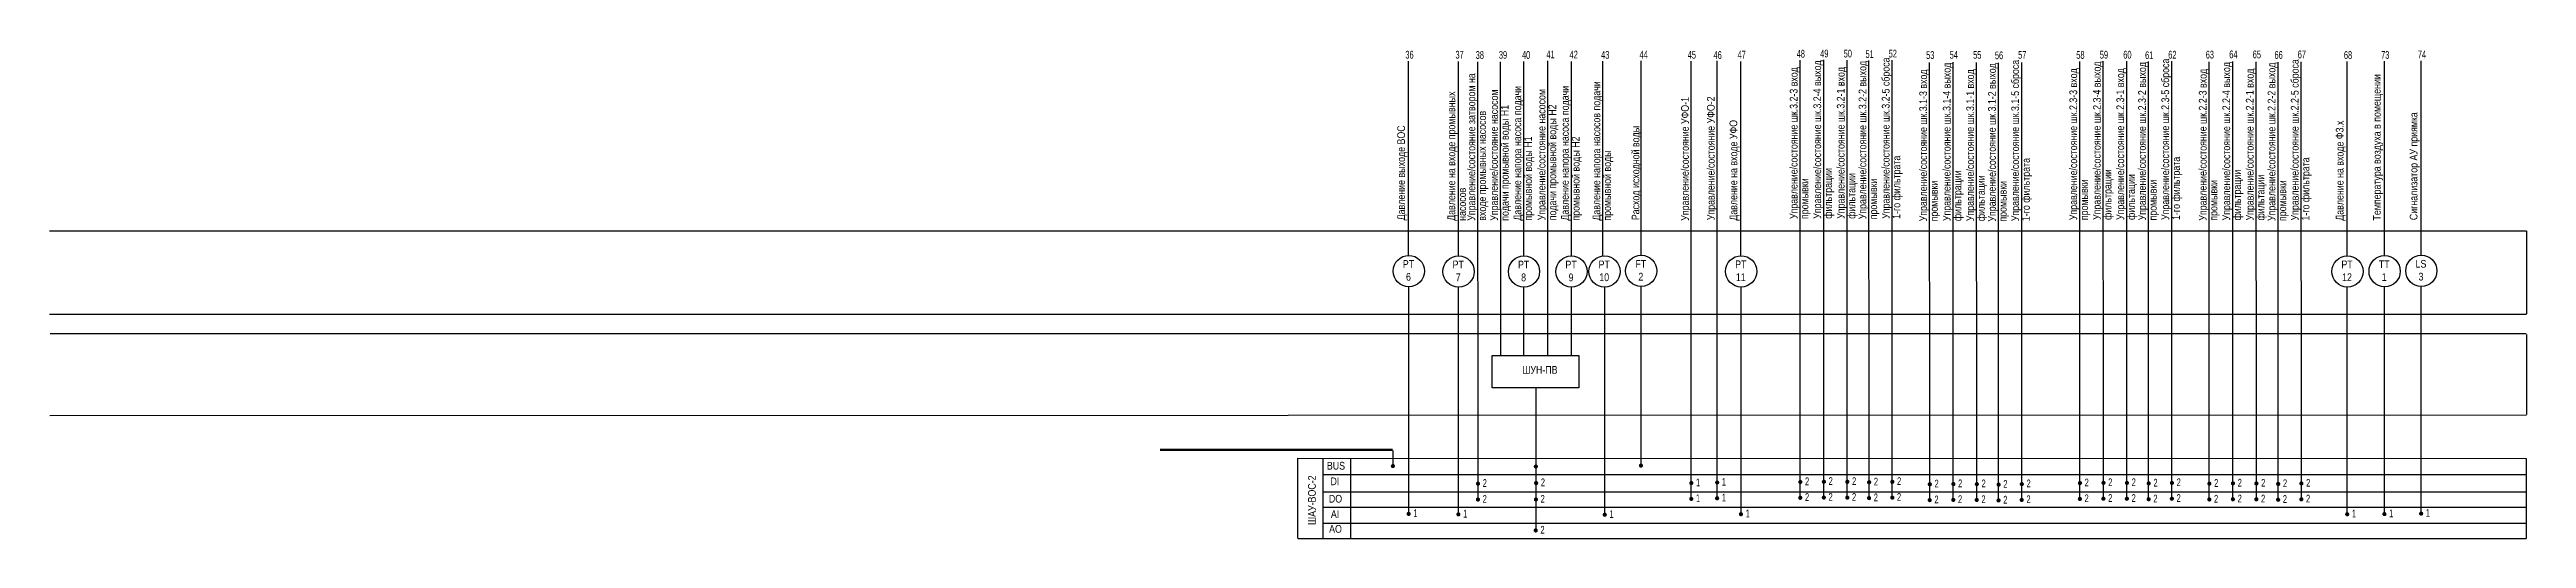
# Model space of a CAD drawing. Header units: millimetres. Extents: x 1463 to 10524, y 7125 to 13164.
# Drawn here: x 1463 to 2267, y 10723 to 10881 of the extents above; entities that cross this region are included whole.
import ezdxf
from ezdxf.enums import TextEntityAlignment as Align

# ---------------------------------------------------------------- set-up
doc = ezdxf.new("R2010")
doc.units = ezdxf.units.MM
doc.header["$LTSCALE"] = 4
doc.layers.add('60', color=7, linetype='Continuous', lineweight=60)
doc.layers.add('Текст', color=2, linetype='Continuous')
doc.layers.add('Трубопровод К10', color=20, linetype='Continuous')
doc.styles.add('GOST 2.304', font='ARIALN.TTF', dxfattribs={"height": 3.5})

msp = doc.modelspace()

# ---------------------------------------------------------------- texts
at = {"color": 0, "style": 'GOST 2.304'}
for s, p in [('BUS', (1880.19, 10745.03)), ('DI', (1879.84, 10739.96)), ('DO', (1880.04, 10734.31)), ('AI', (1879.89, 10729.36)), ('AO', (1880.04, 10724.54))]:
    msp.add_text(s, height=2.5, dxfattribs=at).set_placement(p, align=Align.CENTER)
at = {"color": 0, "char_height": 2.5, "rotation": 90, "line_spacing_factor": 0.84, "style": 'GOST 2.304'}
for s, insert, width, attachment_point in [('Управление/состояние шк.3.2-3 вход промывки', (2030.85, 10826.31), 55.3035, 4), ('Управление/состояние шк.3.2-4 выход фильтрации', (2038.5, 10826.39), 55.3035, 4), ('Управление/состояние шк.3.2-1 вход фильтации', (2046.11, 10826.37), 55.3035, 4), ('Управление/состояние шк.3.2-2 выход промывки', (2053.18, 10826.22), 55.3035, 4), ('Управление/состояние шк.3.2-5 сброса 1-го фильтрата', (2060.71, 10826.37), 55.3035, 4), ('Управление/состояние шк.3.1-4 выход фильтрации', (2080.51, 10825.63), 55.3035, 4), ('Управление/состояние шк.3.1-2 выход промывки', (2095.19, 10825.46), 55.3035, 4), ('Управление/состояние шк.3.1-5 сброса 1-го фильтрата', (2102.72, 10825.61), 55.3035, 4), ('Управление/состояние шк.2.3-4 выход фильтрации', (2129.23, 10826.01), 55.3035, 4), ('Управление/состояние шк.2.3-2 выход промывки', (2143.91, 10825.84), 55.3035, 4), ('Управление/состояние шк.2.3-5 сброса 1-го фильтрата', (2151.44, 10826), 55.3035, 4), ('Управление/состояние шк.2.2-4 выход фильтрации', (2171.24, 10825.84), 55.3035, 4), ('Управление/состояние шк.2.2-2 выход промывки', (2185.93, 10825.67), 55.3035, 4), ('Управление/состояние шк.2.2-5 сброса 1-го фильтрата', (2193.46, 10825.83), 55.3035, 4), ('Давление на входе промывных \\Pнасосов', (1919.4, 10825.73), 55.3035, 4), ('Управление/состояние затвором на входе промывных насосов', (1926.25, 10825.75), 55.3035, 4), ('Управление/состояние насосом \\Pподачи промывной воды Н1', (1933.61, 10825.74), 55.3035, 4), ('Давление напора насоса подачи промывной воды Н1', (1941.18, 10825.8), 55.3035, 4), ('Управление/состояние насосом \\Pподачи промывной воды Н2', (1949.04, 10825.9), 55.3035, 4), ('Давление напора насоса подачи промывной воды Н2', (1956.61, 10825.81), 55.3035, 4), ('Давление напора насосов подачи промывной воды', (1966.83, 10825.79), 55.3035, 4), ('Управление/состояние шк.3.1-3 вход промывки', (2072.87, 10825.55), 55.3035, 4), ('Управление/состояние шк.3.1-1 вход фильтации', (2088.12, 10825.61), 55.3035, 4), ('Управление/состояние шк.2.3-3 вход промывки', (2121.58, 10825.94), 55.3035, 4), ('Управление/состояние шк.2.3-1 вход фильтации', (2136.84, 10826), 55.3035, 4), ('Управление/состояние шк.2.2-3 вход промывки', (2163.6, 10825.77), 55.3035, 4), ('Управление/состояние шк.2.2-1 вход фильтации', (2178.86, 10825.83), 55.3035, 4), ('Температура воздуха в помещении', (2218.35, 10825.83), 55.3035, 4), ('Управление/состояние УФО-1', (1993.82, 10825.74), 55.3035, 4), ('Управление/состояние УФО-2', (2002.21, 10825.93), 55.3035, 4), ('Сигнализатор АУ приямка', (2230.27, 10825.95), 55.3035, 4), ('Давление выходе ВОС', (1901.7, 10825.88), 55.3035, 4), ('Расход исходной воды', (1977.76, 10825.93), 55.3035, 4), ('Давление на входе УФО', (2009.53, 10825.78), 55.3035, 4), ('Давление на входе Ф3.х', (2206.27, 10825.76), 55.3035, 4), ('ШАУ-ВОС-2', (1872.4, 10735.1), 27.068, 5)]:
    msp.add_mtext(s, dxfattribs=dict(at, insert=insert, width=width, attachment_point=attachment_point))
at = {"color": 0, "lineweight": 25, "char_height": 2.5, "attachment_point": 1, "style": 'GOST 2.304'}
for s, insert in [('\\pxqc;РT\\P6', (1901.39, 10812.97)), ('\\pxqc;РT\\P7', (1917.54, 10812.81)), ('\\pxqc;РT\\P8', (1938.76, 10812.8)), ('\\pxqc;РT\\P9', (1954.16, 10812.8)), ('\\pxqc;РT\\P10', (1964.91, 10812.84)), ('\\pxqc;FT\\P2', (1976.8, 10813.02)), ('\\pxqc;РT\\P11', (2009.23, 10812.87)), ('\\pxqc;РT\\P12', (2205.97, 10812.85)), ('\\pxqc;TT\\P1', (2218.05, 10812.91)), ('\\pxqc;LS\\P3', (2229.96, 10813.04)), ('ШУН-ПВ', (1940.65, 10778.63))]:
    msp.add_mtext_dynamic_manual_height_columns(s, width=4.6464, gutter_width=12.5, heights=[0], dxfattribs=dict(at, insert=insert))
at = {"layer": 'Текст', "color": 30, "ltscale": 0.05, "style": 'GOST 2.304', "width": 0.7}
for s, p in [('36', (1902.71, 10878.37)), ('37', (1918.97, 10878.37)), ('38', (1925.54, 10878.28)), ('39', (1933.06, 10878.32)), ('40', (1940.56, 10878.27)), ('41', (1948.49, 10878.47)), ('42', (1955.99, 10878.42)), ('43', (1966.24, 10878.34)), ('44', (1978.7, 10878.39)), ('45', (1994.33, 10878.33)), ('46', (2002.72, 10878.27)), ('47', (2010.54, 10878.38)), ('48', (2029.7, 10878.68)), ('49', (2037.35, 10878.76)), ('50', (2044.96, 10878.74)), ('51', (2052.03, 10878.59)), ('52', (2059.56, 10878.74)), ('53', (2071.71, 10878.26)), ('54', (2079.35, 10878.33)), ('55', (2086.96, 10878.32)), ('56', (2094.03, 10878.16)), ('57', (2101.56, 10878.32)), ('58', (2120.44, 10878.3)), ('59', (2128.08, 10878.38)), ('60', (2135.69, 10878.36)), ('61', (2142.76, 10878.21)), ('62', (2150.29, 10878.36)), ('63', (2162.44, 10878.4)), ('64', (2170.08, 10878.47)), ('65', (2177.69, 10878.46)), ('66', (2184.76, 10878.3)), ('67', (2192.3, 10878.46)), ('68', (2207.29, 10878.25)), ('73', (2219.36, 10878.31)), ('74', (2231.28, 10878.44))]:
    msp.add_text(s, height=2.5, dxfattribs=at).set_placement(p)
at = {"layer": 'Текст', "color": 7, "ltscale": 0.05, "style": 'GOST 2.304', "width": 0.7}
for s, p in [('2', (1927.82, 10739.41)), ('2', (1946.68, 10739.63)), ('1', (1997.04, 10739.62)), ('1', (2005.44, 10739.82)), ('2', (2032.42, 10739.97)), ('2', (2040.07, 10740.05)), ('2', (2047.68, 10740.04)), ('2', (2054.75, 10739.88)), ('2', (2062.28, 10740.04)), ('2', (2074.44, 10739.22)), ('2', (2082.08, 10739.3)), ('2', (2089.7, 10739.28)), ('2', (2096.77, 10739.13)), ('2', (2104.3, 10739.28)), ('2', (2123.15, 10739.6)), ('2', (2130.8, 10739.68)), ('2', (2138.41, 10739.66)), ('2', (2145.48, 10739.51)), ('2', (2153.01, 10739.66)), ('2', (2165.17, 10739.43)), ('2', (2172.82, 10739.51)), ('2', (2180.43, 10739.49)), ('2', (2187.5, 10739.34)), ('2', (2195.03, 10739.49)), ('1', (1905.31, 10729.63)), ('1', (1921.46, 10729.47)), ('2', (1927.8, 10734.28)), ('2', (1946.61, 10734.3)), ('1', (1968.96, 10729.34)), ('1', (1997.02, 10734.49)), ('1', (2005.42, 10734.69)), ('1', (2013.15, 10729.53)), ('2', (2032.4, 10734.85)), ('2', (2040.04, 10734.92)), ('2', (2047.65, 10734.91)), ('2', (2054.72, 10734.75)), ('2', (2062.26, 10734.91)), ('2', (2074.41, 10734.09)), ('2', (2082.06, 10734.17)), ('2', (2089.67, 10734.15)), ('2', (2096.74, 10734)), ('2', (2104.27, 10734.15)), ('2', (2123.13, 10734.47)), ('2', (2130.78, 10734.55)), ('2', (2138.39, 10734.53)), ('2', (2145.46, 10734.38)), ('2', (2152.99, 10734.53)), ('2', (2165.15, 10734.3)), ('2', (2172.79, 10734.38)), ('2', (2180.4, 10734.36)), ('2', (2187.47, 10734.21)), ('2', (2195, 10734.36)), ('1', (2209.89, 10729.51)), ('1', (2221.97, 10729.57)), ('1', (2233.88, 10729.7)), ('2', (1946.55, 10724.25))]:
    msp.add_text(s, height=2.5, dxfattribs=at).set_placement(p)

# ---------------------------------------------------------------- linework, layer by layer
at = {"color": 0, "ltscale": 100}
for p, q in [((1903.78, 10814.52), (1903.78, 10877.53)), ((1919.92, 10814.37), (1919.92, 10877.38)), ((1926.31, 10735.04), (1926.28, 10877.31)), ((1933.66, 10782.01), (1933.63, 10877.28)), ((1941.17, 10814.33), (1941.17, 10877.42)), ((1948.99, 10782.01), (1948.96, 10877.62)), ((1956.6, 10814.34), (1956.6, 10877.44)), ((1966.82, 10814.43), (1966.82, 10877.53)), ((1979.26, 10814.5), (1979.26, 10877.6)), ((1995.49, 10735.43), (1995.45, 10877.48)), ((2003.88, 10735.62), (2003.85, 10877.68)), ((2011.61, 10814.42), (2011.61, 10877.43)), ((2030.86, 10735.78), (2030.83, 10877.84)), ((2038.51, 10735.86), (2038.48, 10877.91)), ((2046.12, 10735.84), (2046.09, 10877.9)), ((2053.19, 10735.69), (2053.16, 10877.74)), ((2060.72, 10735.84), (2060.69, 10877.9)), ((2072.88, 10735.02), (2072.85, 10877.08)), ((2080.53, 10735.1), (2080.49, 10877.16)), ((2088.14, 10735.08), (2088.1, 10877.14)), ((2095.21, 10734.93), (2095.17, 10876.99)), ((2102.74, 10735.08), (2102.71, 10877.14)), ((2121.6, 10735.41), (2121.56, 10877.46)), ((2129.24, 10735.48), (2129.21, 10877.54)), ((2136.85, 10735.47), (2136.82, 10877.52)), ((2143.92, 10735.31), (2143.89, 10877.37)), ((2151.45, 10735.47), (2151.42, 10877.52)), ((2163.61, 10735.24), (2163.58, 10877.29)), ((2171.26, 10735.31), (2171.23, 10877.37)), ((2178.87, 10735.3), (2178.84, 10877.35)), ((2185.94, 10735.14), (2185.91, 10877.2)), ((2193.47, 10735.3), (2193.44, 10877.35)), ((2208.35, 10814.4), (2208.35, 10877.42)), ((2220.43, 10814.46), (2220.43, 10877.48)), ((2232.35, 10814.59), (2232.35, 10877.61)), ((1903.79, 10730.85), (1903.79, 10804.24)), ((1919.94, 10730.7), (1919.94, 10804.09)), ((1941.19, 10782.17), (1941.19, 10804.19)), ((1956.61, 10782.01), (1956.61, 10804.2)), ((1967.46, 10730.39), (1967.46, 10804.15)), ((1979.27, 10746.29), (1979.27, 10804.36)), ((2011.63, 10730.75), (2011.63, 10804.14)), ((2208.37, 10730.74), (2208.37, 10804.13)), ((2220.45, 10730.8), (2220.45, 10804.19)), ((2232.36, 10730.93), (2232.36, 10804.32))]:
    msp.add_line(p, q, dxfattribs=at)
at = {"color": 0, "ltscale": 1.2}
for p, q in [((1462.72, 10822.46), (2266.38, 10822.46)), ((1462.72, 10795.41), (2266.52, 10795.5)), ((1462.89, 10789.21), (2266.46, 10789.21)), ((1462.82, 10762.56), (2266.49, 10762.79))]:
    msp.add_line(p, q, dxfattribs=at)
at = {"color": 0, "linetype": 'Continuous', "lineweight": 25}
for points in [[(2266.52, 10822.51), (2266.52, 10795.54)], [(2266.51, 10788.83), (2266.51, 10762.93)], [(1867.69, 10748.71), (1867.69, 10722.81)], [(1867.79, 10748.76), (2266.46, 10748.6)], [(1875.91, 10748.67), (1875.91, 10722.76)], [(1884.91, 10748.62), (1884.91, 10722.72)], [(1898.63, 10751.25), (1898.63, 10746.4)], [(2266.47, 10748.62), (2266.47, 10722.72)], [(1875.88, 10743.45), (2266.46, 10743.45)]]:
    msp.add_lwpolyline(points, dxfattribs=at)
at = {"linetype": 'Continuous', "ltscale": 0.6}
msp.add_lwpolyline([(1945.06, 10771.6), (1945.06, 10725.06)], dxfattribs=at)
at = {"color": 0, "ltscale": 0.5, "const_width": 0.675}
for points in [[(1978.82, 10746.32, 1), (1979.5, 10746.32, 1)], [(1898.32, 10746.16, 1), (1898.99, 10746.16, 1)], [(1925.95, 10740.44, 1), (1926.62, 10740.44, 1)], [(1944.72, 10746.03, 1), (1945.4, 10746.03, 1)], [(1944.81, 10740.66, 1), (1945.48, 10740.66, 1)], [(1995.17, 10740.65, 1), (1995.85, 10740.65, 1)], [(2003.57, 10740.84, 1), (2004.24, 10740.84, 1)], [(2030.55, 10741, 1), (2031.22, 10741, 1)], [(2038.19, 10741.08, 1), (2038.87, 10741.08, 1)], [(2045.8, 10741.06, 1), (2046.48, 10741.06, 1)], [(2052.87, 10740.91, 1), (2053.55, 10740.91, 1)], [(2060.41, 10741.06, 1), (2061.08, 10741.06, 1)], [(2072.56, 10740.25, 1), (2073.24, 10740.25, 1)], [(2080.21, 10740.32, 1), (2080.89, 10740.32, 1)], [(2087.82, 10740.31, 1), (2088.5, 10740.31, 1)], [(2094.89, 10740.15, 1), (2095.57, 10740.15, 1)], [(2102.42, 10740.31, 1), (2103.1, 10740.31, 1)], [(2121.28, 10740.63, 1), (2121.95, 10740.63, 1)], [(2128.93, 10740.71, 1), (2129.6, 10740.71, 1)], [(2136.54, 10740.69, 1), (2137.21, 10740.69, 1)], [(2143.61, 10740.54, 1), (2144.28, 10740.54, 1)], [(2151.14, 10740.69, 1), (2151.81, 10740.69, 1)], [(2163.3, 10740.46, 1), (2163.97, 10740.46, 1)], [(2170.94, 10740.54, 1), (2171.62, 10740.54, 1)], [(2178.55, 10740.52, 1), (2179.23, 10740.52, 1)], [(2185.62, 10740.37, 1), (2186.3, 10740.37, 1)], [(2193.15, 10740.52, 1), (2193.83, 10740.52, 1)], [(1903.44, 10730.66, 1), (1904.11, 10730.66, 1)], [(1919.59, 10730.5, 1), (1920.26, 10730.5, 1)], [(1925.92, 10735.31, 1), (1926.6, 10735.31, 1)], [(1944.74, 10735.33, 1), (1945.41, 10735.33, 1)], [(1967.08, 10730.37, 1), (1967.76, 10730.37, 1)], [(1995.15, 10735.52, 1), (1995.82, 10735.52, 1)], [(2003.54, 10735.71, 1), (2004.22, 10735.71, 1)], [(2011.27, 10730.55, 1), (2011.95, 10730.55, 1)], [(2030.52, 10735.87, 1), (2031.2, 10735.87, 1)], [(2038.17, 10735.95, 1), (2038.85, 10735.95, 1)], [(2045.78, 10735.93, 1), (2046.46, 10735.93, 1)], [(2052.85, 10735.78, 1), (2053.53, 10735.78, 1)], [(2060.38, 10735.93, 1), (2061.06, 10735.93, 1)], [(2072.54, 10735.12, 1), (2073.22, 10735.12, 1)], [(2080.19, 10735.2, 1), (2080.86, 10735.2, 1)], [(2087.8, 10735.18, 1), (2088.47, 10735.18, 1)], [(2094.87, 10735.02, 1), (2095.54, 10735.02, 1)], [(2102.4, 10735.18, 1), (2103.07, 10735.18, 1)], [(2121.26, 10735.5, 1), (2121.93, 10735.5, 1)], [(2128.9, 10735.58, 1), (2129.58, 10735.58, 1)], [(2136.51, 10735.56, 1), (2137.19, 10735.56, 1)], [(2143.58, 10735.41, 1), (2144.26, 10735.41, 1)], [(2151.11, 10735.56, 1), (2151.79, 10735.56, 1)], [(2163.27, 10735.33, 1), (2163.95, 10735.33, 1)], [(2170.92, 10735.41, 1), (2171.59, 10735.41, 1)], [(2178.53, 10735.39, 1), (2179.21, 10735.39, 1)], [(2185.6, 10735.24, 1), (2186.28, 10735.24, 1)], [(2193.13, 10735.39, 1), (2193.81, 10735.39, 1)], [(2208.02, 10730.54, 1), (2208.69, 10730.54, 1)], [(2220.09, 10730.6, 1), (2220.77, 10730.6, 1)], [(2232.01, 10730.73, 1), (2232.68, 10730.73, 1)], [(1944.68, 10725.28, 1), (1945.35, 10725.28, 1)]]:
    msp.add_lwpolyline(points, format="xyb", close=True, dxfattribs=at)
at = {"color": 0}
for points in [[(1875.92, 10732.83), (2266.46, 10732.83)], [(1875.96, 10737.83), (2266.48, 10737.83)], [(1875.96, 10727.69), (2266.49, 10727.69)], [(1867.77, 10722.69), (2266.46, 10722.69)]]:
    msp.add_lwpolyline(points, dxfattribs=at)
at = {"color": 0, "ltscale": 100}
for centre in [(1903.84, 10809.43), (1919.99, 10809.28), (1941.21, 10809.26), (1956.61, 10809.26), (1967.36, 10809.3), (1979.25, 10809.49), (2011.68, 10809.33), (2208.42, 10809.31), (2220.5, 10809.37), (2232.41, 10809.5)]:
    msp.add_circle(centre, 5.07, dxfattribs=at)
at = {"layer": '60', "color": 7, "ltscale": 100}
msp.add_line((1823.16, 10751.44), (1898.5, 10751.44), dxfattribs=at)
at = {"layer": 'Трубопровод К10', "color": 7}
msp.add_lwpolyline([(1930.86, 10782), (1959.02, 10782), (1959.02, 10771.58), (1930.86, 10771.58)], close=True, dxfattribs=at)

msp.set_redraw_order([(e.dxf.handle, doc.entitydb.next_handle()) for e in msp.query("TEXT MTEXT ATTDEF DIMENSION ARC_DIMENSION")])  # texts and dimensions are drawn at this point

doc.saveas('drawing.dxf')
